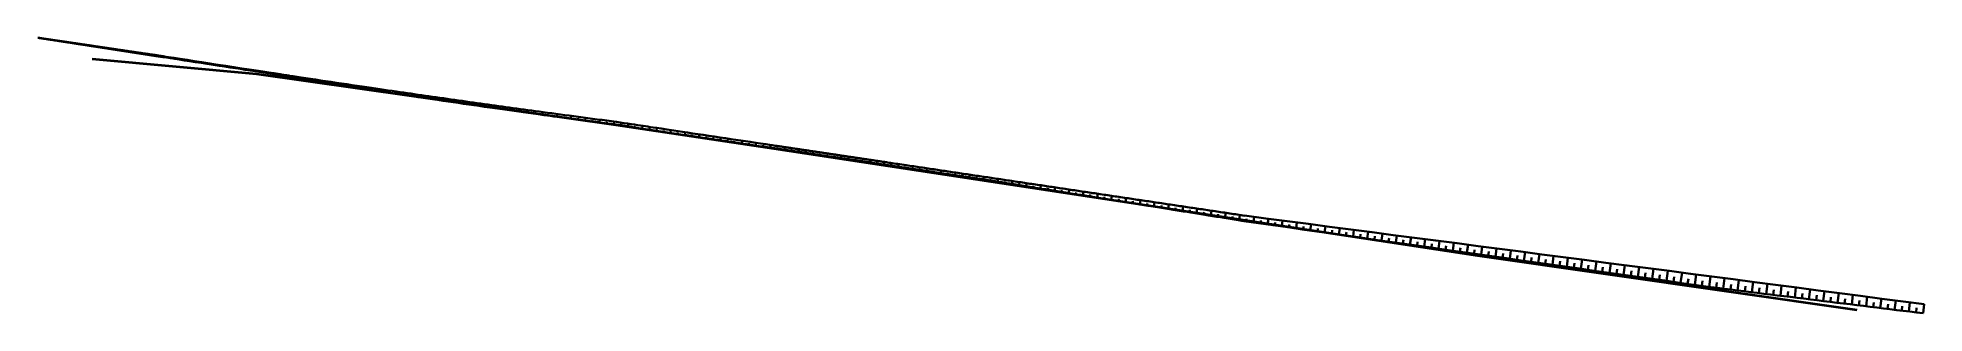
# Model space of a CAD drawing. Extents: x 10268 to 14501, y 7440 to 10044.
# Drawn here: x 13307.8 to 13569.9, y 7551.3 to 7589.6 of the extents above; entities that cross this region are included whole.
import ezdxf

# ---------------------------------------------------------------- set-up
doc = ezdxf.new("R2010")
doc.units = 0
doc.layers.add('5-Карачарово$0$откосы и лотки', color=1, linetype='Continuous', lineweight=35)
doc.layers.add('Забор Металлический-2$0$ЗАБОР', color=1, linetype='Забор Металлический-2$0$ЗАБОР_МЕТ_Б1М', lineweight=40)
doc.linetypes.add('Забор Металлический-2$0$ЗАБОР_МЕТ_Б1М', pattern='A,1.25,[133,ltypeshp.shx,S=0.25,R=0,X=-0.25,Y=0],-0.001,[133,ltypeshp.shx,S=0.145,R=0,X=-0.145,Y=0],-0.001,[130,ltypeshp.shx,S=0.125,R=0,X=0,Y=0.4],1.25', length=2.502)

msp = doc.modelspace()

# ---------------------------------------------------------------- linework, layer by layer
at = {"layer": '5-Карачарово$0$откосы и лотки'}
for p, q in [((13308.78, 7589.43), (13308.78, 7589.42)), ((13309.77, 7589.28), (13309.77, 7589.27)), ((13310.76, 7589.13), (13310.76, 7589.12)), ((13311.75, 7588.98), (13311.75, 7588.96)), ((13312.74, 7588.84), (13312.73, 7588.81)), ((13313.72, 7588.68), (13313.72, 7588.66)), ((13314.72, 7588.55), (13314.71, 7588.51)), ((13315.7, 7588.38), (13315.7, 7588.35)), ((13316.69, 7588.26), (13316.68, 7588.2)), ((13317.68, 7588.08), (13317.67, 7588.05)), ((13318.67, 7587.96), (13318.66, 7587.9)), ((13319.65, 7587.78), (13319.65, 7587.74)), ((13320.65, 7587.67), (13320.63, 7587.59)), ((13321.63, 7587.48), (13321.62, 7587.44)), ((13322.62, 7587.38), (13322.61, 7587.29)), ((13323.6, 7587.18), (13323.6, 7587.13)), ((13324.6, 7587.08), (13324.58, 7586.98)), ((13325.58, 7586.88), (13325.57, 7586.83)), ((13326.57, 7586.78), (13326.56, 7586.68)), ((13327.55, 7586.58), (13327.54, 7586.52)), ((13328.55, 7586.48), (13328.53, 7586.37)), ((13329.53, 7586.27), (13329.52, 7586.22)), ((13330.52, 7586.17), (13330.51, 7586.07)), ((13331.5, 7585.97), (13331.49, 7585.91)), ((13332.5, 7585.87), (13332.48, 7585.76)), ((13333.48, 7585.66), (13333.47, 7585.61)), ((13334.47, 7585.57), (13334.46, 7585.46)), ((13335.45, 7585.36), (13335.44, 7585.31)), ((13336.45, 7585.26), (13336.43, 7585.15)), ((13337.43, 7585.06), (13337.42, 7585)), ((13338.42, 7584.96), (13338.41, 7584.85)), ((13339.4, 7584.75), (13339.4, 7584.7)), ((13340.4, 7584.66), (13340.38, 7584.55)), ((13341.38, 7584.45), (13341.37, 7584.39)), ((13342.37, 7584.36), (13342.36, 7584.25)), ((13343.35, 7584.14), (13343.34, 7584.07)), ((13344.35, 7584.06), (13344.33, 7583.9)), ((13345.33, 7583.82), (13345.31, 7583.73)), ((13346.33, 7583.76), (13346.3, 7583.56)), ((13347.3, 7583.5), (13347.28, 7583.4)), ((13348.3, 7583.46), (13348.27, 7583.24)), ((13349.27, 7583.2), (13349.25, 7583.08)), ((13350.28, 7583.17), (13350.24, 7582.93)), ((13351.25, 7582.9), (13351.23, 7582.77)), ((13352.26, 7582.87), (13352.22, 7582.62)), ((13353.22, 7582.6), (13353.2, 7582.46)), ((13354.23, 7582.58), (13354.19, 7582.31)), ((13355.2, 7582.3), (13355.18, 7582.16)), ((13356.21, 7582.29), (13356.17, 7582.01)), ((13357.17, 7582), (13357.15, 7581.86)), ((13358.19, 7582), (13358.14, 7581.71)), ((13359.15, 7581.71), (13359.13, 7581.56)), ((13360.16, 7581.72), (13360.12, 7581.41)), ((13361.13, 7581.42), (13361.1, 7581.26)), ((13362.14, 7581.43), (13362.09, 7581.11)), ((13363.11, 7581.13), (13363.08, 7580.97)), ((13364.12, 7581.15), (13364.07, 7580.82)), ((13365.08, 7580.84), (13365.06, 7580.67)), ((13366.1, 7580.87), (13366.05, 7580.53)), ((13367.06, 7580.56), (13367.04, 7580.39)), ((13368.07, 7580.59), (13368.02, 7580.24)), ((13369.04, 7580.28), (13369.01, 7580.1)), ((13370.05, 7580.32), (13370, 7579.96)), ((13371.02, 7580), (13370.99, 7579.82)), ((13372.03, 7580.04), (13371.98, 7579.68)), ((13373, 7579.72), (13372.97, 7579.54)), ((13374.01, 7579.77), (13373.96, 7579.4)), ((13374.98, 7579.45), (13374.95, 7579.26)), ((13375.99, 7579.5), (13375.94, 7579.13)), ((13376.95, 7579.18), (13376.93, 7578.99)), ((13377.97, 7579.23), (13377.92, 7578.86)), ((13378.93, 7578.91), (13378.91, 7578.72)), ((13379.95, 7578.96), (13379.9, 7578.59)), ((13380.91, 7578.64), (13380.89, 7578.46)), ((13381.93, 7578.7), (13381.88, 7578.32)), ((13382.9, 7578.38), (13382.87, 7578.19)), ((13383.91, 7578.44), (13383.86, 7578.06)), ((13384.88, 7578.12), (13384.85, 7577.93)), ((13385.89, 7578.18), (13385.84, 7577.8)), ((13386.86, 7577.86), (13386.83, 7577.67)), ((13387.87, 7577.92), (13387.82, 7577.54)), ((13388.84, 7577.58), (13388.81, 7577.4)), ((13389.85, 7577.62), (13389.79, 7577.25)), ((13390.81, 7577.28), (13390.78, 7577.1)), ((13391.83, 7577.32), (13391.77, 7576.95)), ((13392.79, 7576.98), (13392.76, 7576.8)), ((13393.8, 7577.02), (13393.75, 7576.65)), ((13394.76, 7576.69), (13394.73, 7576.5)), ((13395.78, 7576.72), (13395.72, 7576.35)), ((13396.74, 7576.39), (13396.71, 7576.2)), ((13397.75, 7576.43), (13397.7, 7576.05)), ((13398.71, 7576.09), (13398.69, 7575.9)), ((13399.73, 7576.13), (13399.67, 7575.75)), ((13400.69, 7575.79), (13400.66, 7575.6)), ((13401.71, 7575.83), (13401.65, 7575.46)), ((13402.67, 7575.5), (13402.64, 7575.31)), ((13403.68, 7575.54), (13403.63, 7575.16)), ((13405.66, 7575.24), (13405.6, 7574.87)), ((13404.64, 7575.2), (13404.62, 7575.02)), ((13406.62, 7574.91), (13406.59, 7574.73)), ((13407.63, 7574.95), (13407.58, 7574.58)), ((13408.6, 7574.62), (13408.57, 7574.44)), ((13409.61, 7574.65), (13409.56, 7574.3)), ((13410.57, 7574.33), (13410.55, 7574.15)), ((13411.59, 7574.36), (13411.54, 7574)), ((13412.55, 7574.03), (13412.52, 7573.86)), ((13413.57, 7574.06), (13413.51, 7573.71)), ((13414.53, 7573.74), (13414.5, 7573.56)), ((13415.54, 7573.77), (13415.49, 7573.41)), ((13416.5, 7573.44), (13416.48, 7573.26)), ((13417.52, 7573.47), (13417.46, 7573.12)), ((13418.48, 7573.15), (13418.45, 7572.97)), ((13419.49, 7573.18), (13419.44, 7572.82)), ((13420.46, 7572.85), (13420.43, 7572.67)), ((13421.47, 7572.89), (13421.42, 7572.52)), ((13422.43, 7572.56), (13422.4, 7572.38)), ((13423.45, 7572.59), (13423.39, 7572.23)), ((13424.41, 7572.26), (13424.38, 7572.08)), ((13425.42, 7572.3), (13425.37, 7571.93)), ((13426.38, 7571.97), (13426.36, 7571.78)), ((13427.4, 7572), (13427.35, 7571.64)), ((13428.36, 7571.67), (13428.33, 7571.49)), ((13429.38, 7571.71), (13429.32, 7571.34)), ((13430.34, 7571.38), (13430.31, 7571.19)), ((13431.35, 7571.41), (13431.3, 7571.04)), ((13432.31, 7571.08), (13432.29, 7570.9)), ((13433.33, 7571.12), (13433.27, 7570.75)), ((13434.29, 7570.79), (13434.26, 7570.6)), ((13435.31, 7570.82), (13435.25, 7570.45)), ((13436.27, 7570.49), (13436.24, 7570.3)), ((13437.28, 7570.53), (13437.23, 7570.16)), ((13438.24, 7570.2), (13438.21, 7570.01)), ((13439.26, 7570.23), (13439.2, 7569.86)), ((13440.22, 7569.9), (13440.19, 7569.71)), ((13441.24, 7569.94), (13441.18, 7569.56)), ((13442.2, 7569.6), (13442.17, 7569.41)), ((13443.22, 7569.64), (13443.15, 7569.25)), ((13444.17, 7569.29), (13444.14, 7569.09)), ((13445.19, 7569.35), (13445.13, 7568.93)), ((13446.15, 7568.99), (13446.11, 7568.77)), ((13447.17, 7569.06), (13447.1, 7568.62)), ((13448.12, 7568.68), (13448.09, 7568.46)), ((13449.15, 7568.76), (13449.07, 7568.3)), ((13450.1, 7568.38), (13450.06, 7568.14)), ((13451.12, 7568.47), (13451.04, 7567.98)), ((13452.07, 7568.07), (13452.03, 7567.83)), ((13453.1, 7568.17), (13453.02, 7567.67)), ((13454.05, 7567.77), (13454, 7567.51)), ((13455.08, 7567.88), (13454.99, 7567.35)), ((13456.02, 7567.46), (13455.98, 7567.19)), ((13457.05, 7567.58), (13456.96, 7567.03)), ((13458, 7567.16), (13457.95, 7566.88)), ((13459.03, 7567.29), (13458.94, 7566.72)), ((13459.97, 7566.85), (13459.92, 7566.56)), ((13461.01, 7566.99), (13460.91, 7566.4)), ((13461.95, 7566.54), (13461.9, 7566.24)), ((13462.98, 7566.7), (13462.88, 7566.08)), ((13463.92, 7566.24), (13463.87, 7565.93)), ((13464.96, 7566.4), (13464.86, 7565.77)), ((13465.89, 7565.93), (13465.84, 7565.61)), ((13466.93, 7566.11), (13466.83, 7565.45)), ((13467.87, 7565.63), (13467.82, 7565.29)), ((13468.91, 7565.82), (13468.8, 7565.14)), ((13469.84, 7565.32), (13469.79, 7564.98)), ((13470.89, 7565.52), (13470.78, 7564.82)), ((13471.82, 7565.02), (13471.76, 7564.66)), ((13472.86, 7565.23), (13472.75, 7564.5)), ((13474.84, 7564.93), (13474.72, 7564.19)), ((13473.79, 7564.71), (13473.74, 7564.34)), ((13475.76, 7564.41), (13475.71, 7564.03)), ((13476.81, 7564.66), (13476.7, 7563.89)), ((13477.74, 7564.14), (13477.69, 7563.75)), ((13478.79, 7564.4), (13478.68, 7563.61)), ((13479.72, 7563.87), (13479.67, 7563.47)), ((13480.77, 7564.15), (13480.66, 7563.33)), ((13481.7, 7563.6), (13481.64, 7563.19)), ((13482.75, 7563.89), (13482.63, 7563.05)), ((13483.68, 7563.34), (13483.62, 7562.91)), ((13484.73, 7563.63), (13484.61, 7562.77)), ((13485.66, 7563.07), (13485.6, 7562.63)), ((13486.72, 7563.37), (13486.59, 7562.49)), ((13487.64, 7562.8), (13487.58, 7562.35)), ((13488.7, 7563.11), (13488.57, 7562.21)), ((13489.62, 7562.53), (13489.56, 7562.07)), ((13490.68, 7562.85), (13490.55, 7561.93)), ((13491.6, 7562.26), (13491.54, 7561.79)), ((13492.66, 7562.6), (13492.53, 7561.65)), ((13494.64, 7562.34), (13494.5, 7561.37)), ((13493.58, 7561.99), (13493.52, 7561.51)), ((13495.56, 7561.72), (13495.49, 7561.23)), ((13496.62, 7562.08), (13496.48, 7561.09)), ((13497.54, 7561.45), (13497.47, 7560.95)), ((13498.61, 7561.82), (13498.46, 7560.81)), ((13499.52, 7561.18), (13499.45, 7560.67)), ((13500.59, 7561.56), (13500.44, 7560.53)), ((13501.5, 7560.91), (13501.43, 7560.39)), ((13502.57, 7561.3), (13502.42, 7560.25)), ((13503.48, 7560.64), (13503.41, 7560.11)), ((13504.55, 7561.05), (13504.4, 7559.97)), ((13505.46, 7560.37), (13505.39, 7559.83)), ((13506.53, 7560.79), (13506.38, 7559.69)), ((13507.44, 7560.1), (13507.37, 7559.55)), ((13508.51, 7560.53), (13508.35, 7559.41)), ((13509.42, 7559.83), (13509.34, 7559.27)), ((13510.49, 7560.27), (13510.33, 7559.13)), ((13511.4, 7559.56), (13511.32, 7558.99)), ((13512.48, 7560.01), (13512.31, 7558.85)), ((13514.46, 7559.75), (13514.29, 7558.57)), ((13513.38, 7559.29), (13513.3, 7558.71)), ((13515.36, 7559.02), (13515.28, 7558.43)), ((13516.44, 7559.49), (13516.27, 7558.29)), ((13517.34, 7558.76), (13517.26, 7558.15)), ((13518.42, 7559.24), (13518.25, 7558.01)), ((13519.32, 7558.49), (13519.24, 7557.87)), ((13520.4, 7558.98), (13520.23, 7557.72)), ((13521.3, 7558.22), (13521.21, 7557.58)), ((13522.38, 7558.72), (13522.2, 7557.44)), ((13523.28, 7557.95), (13523.19, 7557.3)), ((13524.37, 7558.46), (13524.18, 7557.16)), ((13525.26, 7557.68), (13525.17, 7557.02)), ((13526.35, 7558.2), (13526.16, 7556.88)), ((13527.24, 7557.41), (13527.15, 7556.74)), ((13528.33, 7557.94), (13528.14, 7556.6)), ((13529.22, 7557.14), (13529.13, 7556.46)), ((13530.31, 7557.69), (13530.12, 7556.32)), ((13532.29, 7557.43), (13532.1, 7556.04)), ((13534.27, 7557.17), (13534.08, 7555.76)), ((13536.26, 7556.91), (13536.05, 7555.48)), ((13531.2, 7556.87), (13531.11, 7556.18)), ((13533.18, 7556.6), (13533.09, 7555.9)), ((13535.16, 7556.33), (13535.06, 7555.62)), ((13537.14, 7556.06), (13537.04, 7555.34)), ((13538.24, 7556.65), (13538.03, 7555.2)), ((13539.12, 7555.79), (13539.02, 7555.06)), ((13540.22, 7556.39), (13540.01, 7554.92)), ((13541.09, 7555.53), (13541, 7554.79)), ((13542.17, 7556.14), (13541.99, 7554.67)), ((13543.07, 7555.28), (13542.99, 7554.55)), ((13544.16, 7555.88), (13543.98, 7554.43)), ((13545.06, 7555.03), (13544.97, 7554.31)), ((13546.14, 7555.62), (13545.96, 7554.19)), ((13547.04, 7554.78), (13546.95, 7554.06)), ((13548.12, 7555.36), (13547.94, 7553.94)), ((13549.02, 7554.53), (13548.94, 7553.82)), ((13550.1, 7555.11), (13549.93, 7553.7)), ((13551, 7554.28), (13550.92, 7553.58)), ((13552.08, 7554.85), (13551.91, 7553.45)), ((13554.06, 7554.59), (13553.89, 7553.21)), ((13556.04, 7554.33), (13555.88, 7552.97)), ((13552.99, 7554.02), (13552.9, 7553.33)), ((13554.97, 7553.77), (13554.89, 7553.09)), ((13556.95, 7553.52), (13556.87, 7552.84)), ((13558.03, 7554.07), (13557.86, 7552.72)), ((13558.93, 7553.27), (13558.85, 7552.6)), ((13560.01, 7553.81), (13559.84, 7552.48)), ((13560.92, 7553.02), (13560.84, 7552.36)), ((13561.99, 7553.55), (13561.83, 7552.23)), ((13562.9, 7552.77), (13562.82, 7552.11)), ((13563.97, 7553.3), (13563.81, 7551.99)), ((13564.88, 7552.52), (13564.8, 7551.87)), ((13565.95, 7553.04), (13565.79, 7551.75)), ((13566.86, 7552.27), (13566.79, 7551.63)), ((13567.93, 7552.78), (13567.78, 7551.5)), ((13568.85, 7552.02), (13568.77, 7551.38)), ((13569.92, 7552.52), (13569.76, 7551.26))]:
    msp.add_line(p, q, dxfattribs=at)
for points, weights, knots in [([(13388.2, 7577.87), (13385.62, 7578.21), (13383.04, 7578.55), (13380.46, 7578.9), (13371.97, 7580.03), (13363.49, 7581.22), (13355.01, 7582.47), (13350.81, 7583.08), (13346.61, 7583.71), (13342.4, 7584.35), (13341.65, 7584.46), (13340.9, 7584.58), (13340.14, 7584.7), (13335.2, 7585.45), (13330.25, 7586.21), (13325.31, 7586.98), (13319.47, 7587.84), (13313.63, 7588.71), (13307.8, 7589.57)], [0.999998025401, 0.999997972621, 0.99999863082, 1, 0.999986337178, 0.999986337178, 1, 0.999998104985, 0.999998104985, 1, 0.999990676538, 0.999990676538, 1, 0.999999707031, 0.999999707031, 1, 1, 1, 1], [7.633985, 7.633985, 7.633985, 7.633985, 7.636906, 7.636906, 7.636906, 7.649711, 7.649711, 7.649711, 7.654479, 7.654479, 7.654479, 7.665057, 7.665057, 7.665057, 7.666932, 7.666932, 7.666932, 8.666932, 8.666932, 8.666932, 8.666932]), ([(13307.8, 7589.57), (13313.63, 7588.67), (13319.46, 7587.77), (13325.29, 7586.87), (13330.23, 7586.11), (13335.18, 7585.34), (13340.12, 7584.59), (13340.88, 7584.47), (13341.63, 7584.35), (13342.39, 7584.24), (13344.8, 7583.81), (13347.22, 7583.4), (13349.64, 7583.02), (13359.88, 7581.4), (13370.13, 7579.9), (13380.4, 7578.52), (13382.98, 7578.18), (13385.57, 7577.83), (13388.15, 7577.5)], [1, 1, 1, 1, 0.999999707031, 0.999999707031, 1, 0.999975622103, 0.999975622103, 1, 0.999949397872, 0.999949397872, 1, 0.999955046214, 0.999955046214, 1, 0.999998305513, 0.999997495274, 0.999997569282], [0, 0, 0, 0, 1, 1, 1, 1.001875, 1.001875, 1.001875, 1.018979, 1.018979, 1.018979, 1.043621, 1.043621, 1.043621, 1.066847, 1.066847, 1.066847, 1.070104, 1.070104, 1.070104, 1.070104]), ([(13475.5, 7564.83), (13453.73, 7568.08), (13431.97, 7571.32), (13410.2, 7574.57), (13405.25, 7575.3), (13400.3, 7576.04), (13395.35, 7576.79), (13392.97, 7577.15), (13390.59, 7577.51), (13388.2, 7577.87)], [1, 1, 1, 1, 0.999999707031, 0.999999707031, 1, 0.999998732463, 0.999998074263, 0.999998025401], [7.2235385, 7.2235385, 7.2235385, 7.2235385, 7.629406, 7.629406, 7.629406, 7.631281, 7.631281, 7.631281, 7.6339851, 7.6339851, 7.6339851, 7.6339851]), ([(13388.15, 7577.5), (13390.51, 7577.14), (13392.87, 7576.78), (13395.23, 7576.42), (13400.19, 7575.67), (13405.16, 7574.93), (13410.13, 7574.21), (13420.53, 7572.66), (13430.93, 7571.1), (13441.33, 7569.54), (13452.68, 7567.72), (13464.04, 7565.9), (13475.39, 7564.08)], [0.999997569282, 0.999997637096, 0.999998447335, 1, 0.9999937991, 0.9999937991, 1, 1, 1, 1, 1, 1, 1], [1.070104, 1.070104, 1.070104, 1.070104, 1.073089, 1.073089, 1.073089, 1.081715, 1.081715, 1.081715, 2.081715, 2.081715, 2.081715, 2.426613, 2.426613, 2.426613, 2.426613])]:
    msp.add_rational_spline(points, weights, degree=3, knots=knots, dxfattribs=at)
msp.add_open_spline([(13569.92, 7552.52), (13538.44, 7556.63), (13506.96, 7560.73), (13475.49, 7564.84)], degree=3, dxfattribs=at)
msp.add_open_spline([(13475.39, 7564.08), (13497.01, 7561.01), (13518.64, 7557.95), (13540.26, 7554.89), (13550.09, 7553.68), (13559.93, 7552.47), (13569.76, 7551.26)], degree=3, knots=[2.426613, 2.426613, 2.426613, 2.426613, 3.081715, 3.081715, 3.081715, 4.040618, 4.040618, 4.040618, 4.040618], dxfattribs=at)
at = {"layer": 'Забор Металлический-2$0$ЗАБОР', "linetype": 'Забор Металлический-2$0$ЗАБОР_МЕТ_Б1М'}
for points in [[(13315.38, 7586.64), (13338.21, 7584.56)], [(13338.21, 7584.56), (13388.13, 7577.46)], [(13388.13, 7577.46), (13410.06, 7574.16)], [(13410.06, 7574.16), (13507.84, 7559.28)], [(13507.84, 7559.28), (13560.54, 7551.73)]]:
    msp.add_lwpolyline(points, dxfattribs=at)

doc.saveas('drawing.dxf')
